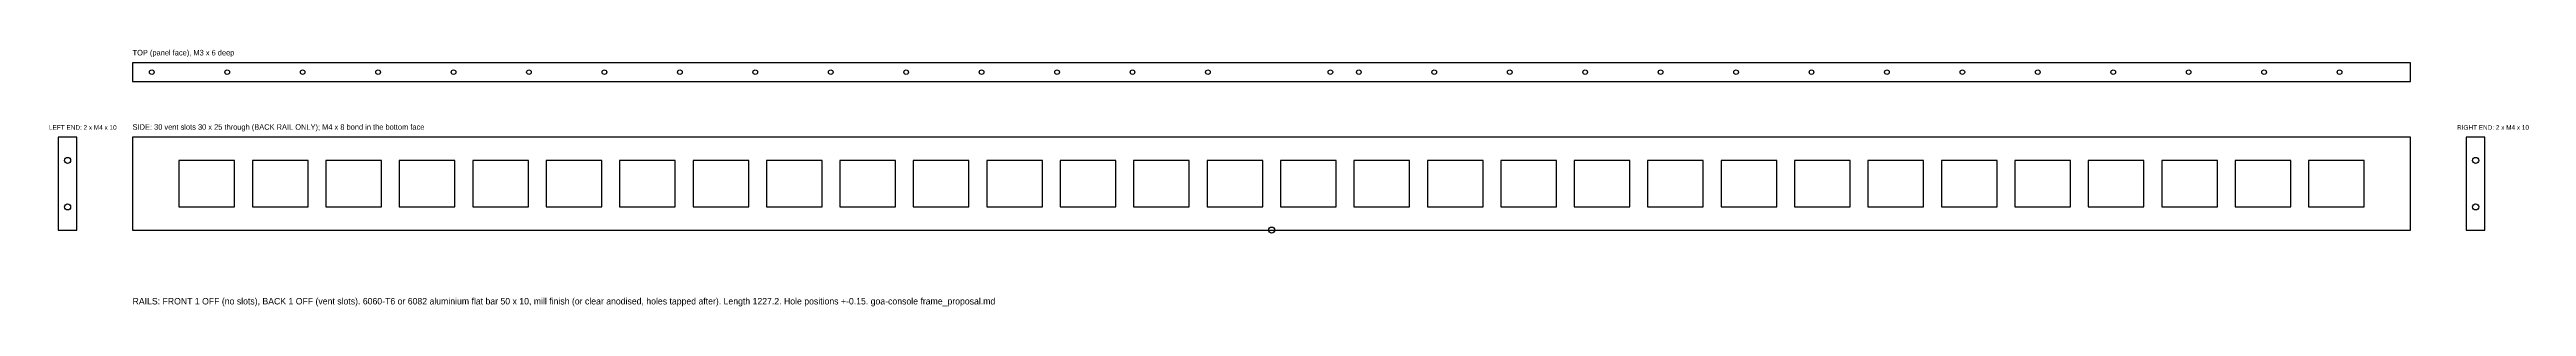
# Model space of a CAD drawing. Header units: millimetres. Extents: x -45 to 1290, y -121 to 17.
import ezdxf

# ---------------------------------------------------------------- set-up
doc = ezdxf.new("R2010")
doc.units = ezdxf.units.MM
for name, color, linetype in [('HOLES', 1, 'CONTINUOUS'), ('OUTLINE', 7, 'CONTINUOUS'), ('TEXT', 2, 'CONTINUOUS')]:
    doc.layers.add(name, color=color, linetype=linetype)

msp = doc.modelspace()

# ---------------------------------------------------------------- linework, layer by layer
at = {"layer": 'HOLES'}
for p, q in [((55, -42.5), (25, -42.5)), ((25, -42.5), (25, -67.5)), ((55, -67.5), (55, -42.5)), ((94.559, -42.5), (64.559, -42.5)), ((64.559, -42.5), (64.559, -67.5)), ((94.559, -67.5), (94.559, -42.5)), ((134.117, -42.5), (104.117, -42.5)), ((104.117, -42.5), (104.117, -67.5)), ((134.117, -67.5), (134.117, -42.5)), ((173.676, -42.5), (143.676, -42.5)), ((143.676, -42.5), (143.676, -67.5)), ((173.676, -67.5), (173.676, -42.5)), ((213.234, -42.5), (183.234, -42.5)), ((183.234, -42.5), (183.234, -67.5)), ((213.234, -67.5), (213.234, -42.5)), ((252.793, -42.5), (222.793, -42.5)), ((222.793, -42.5), (222.793, -67.5)), ((252.793, -67.5), (252.793, -42.5)), ((292.352, -42.5), (262.352, -42.5)), ((262.352, -42.5), (262.352, -67.5)), ((292.352, -67.5), (292.352, -42.5)), ((331.91, -42.5), (301.91, -42.5)), ((301.91, -42.5), (301.91, -67.5)), ((331.91, -67.5), (331.91, -42.5)), ((371.469, -42.5), (341.469, -42.5)), ((341.469, -42.5), (341.469, -67.5)), ((371.469, -67.5), (371.469, -42.5)), ((411.028, -42.5), (381.028, -42.5)), ((381.028, -42.5), (381.028, -67.5)), ((411.028, -67.5), (411.028, -42.5)), ((450.586, -42.5), (420.586, -42.5)), ((420.586, -42.5), (420.586, -67.5)), ((450.586, -67.5), (450.586, -42.5)), ((490.145, -42.5), (460.145, -42.5)), ((460.145, -42.5), (460.145, -67.5)), ((490.145, -67.5), (490.145, -42.5)), ((529.703, -42.5), (499.703, -42.5)), ((499.703, -42.5), (499.703, -67.5)), ((529.703, -67.5), (529.703, -42.5)), ((569.262, -42.5), (539.262, -42.5)), ((539.262, -42.5), (539.262, -67.5)), ((569.262, -67.5), (569.262, -42.5)), ((608.821, -42.5), (578.821, -42.5)), ((578.821, -42.5), (578.821, -67.5)), ((608.821, -67.5), (608.821, -42.5)), ((648.379, -42.5), (618.379, -42.5)), ((618.379, -42.5), (618.379, -67.5)), ((648.379, -67.5), (648.379, -42.5)), ((687.938, -42.5), (657.938, -42.5)), ((657.938, -42.5), (657.938, -67.5)), ((687.938, -67.5), (687.938, -42.5)), ((727.497, -42.5), (697.497, -42.5)), ((697.497, -42.5), (697.497, -67.5)), ((727.497, -67.5), (727.497, -42.5)), ((767.055, -42.5), (737.055, -42.5)), ((737.055, -42.5), (737.055, -67.5)), ((767.055, -67.5), (767.055, -42.5)), ((806.614, -42.5), (776.614, -42.5)), ((776.614, -42.5), (776.614, -67.5)), ((806.614, -67.5), (806.614, -42.5)), ((846.172, -42.5), (816.172, -42.5)), ((816.172, -42.5), (816.172, -67.5)), ((846.172, -67.5), (846.172, -42.5)), ((885.731, -42.5), (855.731, -42.5)), ((855.731, -42.5), (855.731, -67.5)), ((885.731, -67.5), (885.731, -42.5)), ((925.29, -42.5), (895.29, -42.5)), ((895.29, -42.5), (895.29, -67.5)), ((925.29, -67.5), (925.29, -42.5)), ((964.848, -42.5), (934.848, -42.5)), ((934.848, -42.5), (934.848, -67.5)), ((964.848, -67.5), (964.848, -42.5)), ((1004.407, -42.5), (974.407, -42.5)), ((974.407, -42.5), (974.407, -67.5)), ((1004.407, -67.5), (1004.407, -42.5)), ((1043.966, -42.5), (1013.966, -42.5)), ((1013.966, -42.5), (1013.966, -67.5)), ((1043.966, -67.5), (1043.966, -42.5)), ((1083.524, -42.5), (1053.524, -42.5)), ((1053.524, -42.5), (1053.524, -67.5)), ((1083.524, -67.5), (1083.524, -42.5)), ((1123.083, -42.5), (1093.083, -42.5)), ((1093.083, -42.5), (1093.083, -67.5)), ((1123.083, -67.5), (1123.083, -42.5)), ((1162.641, -42.5), (1132.641, -42.5)), ((1132.641, -42.5), (1132.641, -67.5)), ((1162.641, -67.5), (1162.641, -42.5)), ((1202.2, -42.5), (1172.2, -42.5)), ((1172.2, -42.5), (1172.2, -67.5)), ((1202.2, -67.5), (1202.2, -42.5)), ((25, -67.5), (55, -67.5)), ((64.559, -67.5), (94.559, -67.5)), ((104.117, -67.5), (134.117, -67.5)), ((143.676, -67.5), (173.676, -67.5)), ((183.234, -67.5), (213.234, -67.5)), ((222.793, -67.5), (252.793, -67.5)), ((262.352, -67.5), (292.352, -67.5)), ((301.91, -67.5), (331.91, -67.5)), ((341.469, -67.5), (371.469, -67.5)), ((381.028, -67.5), (411.028, -67.5)), ((420.586, -67.5), (450.586, -67.5)), ((460.145, -67.5), (490.145, -67.5)), ((499.703, -67.5), (529.703, -67.5)), ((539.262, -67.5), (569.262, -67.5)), ((578.821, -67.5), (608.821, -67.5)), ((618.379, -67.5), (648.379, -67.5)), ((657.938, -67.5), (687.938, -67.5)), ((697.497, -67.5), (727.497, -67.5)), ((737.055, -67.5), (767.055, -67.5)), ((776.614, -67.5), (806.614, -67.5)), ((816.172, -67.5), (846.172, -67.5)), ((855.731, -67.5), (885.731, -67.5)), ((895.29, -67.5), (925.29, -67.5)), ((934.848, -67.5), (964.848, -67.5)), ((974.407, -67.5), (1004.407, -67.5)), ((1013.966, -67.5), (1043.966, -67.5)), ((1053.524, -67.5), (1083.524, -67.5)), ((1093.083, -67.5), (1123.083, -67.5)), ((1132.641, -67.5), (1162.641, -67.5)), ((1172.2, -67.5), (1202.2, -67.5))]:
    msp.add_line(p, q, dxfattribs=at)
for centre, radius in [((10.35, 5), 1.25), ((50.99, 5), 1.25), ((91.63, 5), 1.25), ((132.27, 5), 1.25), ((172.91, 5), 1.25), ((213.55, 5), 1.25), ((254.19, 5), 1.25), ((294.83, 5), 1.25), ((335.47, 5), 1.25), ((376.11, 5), 1.25), ((416.75, 5), 1.25), ((457.39, 5), 1.25), ((498.03, 5), 1.25), ((538.67, 5), 1.25), ((579.31, 5), 1.25), ((645.25, 5), 1.25), ((660.59, 5), 1.25), ((701.23, 5), 1.25), ((741.87, 5), 1.25), ((782.51, 5), 1.25), ((823.15, 5), 1.25), ((863.79, 5), 1.25), ((904.43, 5), 1.25), ((945.07, 5), 1.25), ((985.71, 5), 1.25), ((1026.35, 5), 1.25), ((1066.99, 5), 1.25), ((1107.63, 5), 1.25), ((1148.27, 5), 1.25), ((1188.91, 5), 1.25), ((-35, -42.5), 1.65), ((1262.2, -42.5), 1.65), ((-35, -67.5), 1.65), ((1262.2, -67.5), 1.65), ((613.6, -80), 1.65)]:
    msp.add_circle(centre, radius, dxfattribs=at)
at = {"layer": 'OUTLINE'}
for p, q in [((1227.2, 10), (0, 10)), ((0, 10), (0, 0)), ((0, 0), (1227.2, 0)), ((1227.2, 0), (1227.2, 10)), ((-30, -30), (-40, -30)), ((-40, -30), (-40, -80)), ((-30, -80), (-30, -30)), ((1227.2, -30), (0, -30)), ((0, -30), (0, -80)), ((1227.2, -80), (1227.2, -30)), ((1267.2, -30), (1257.2, -30)), ((1257.2, -30), (1257.2, -80)), ((1267.2, -80), (1267.2, -30)), ((-40, -80), (-30, -80)), ((0, -80), (1227.2, -80)), ((1257.2, -80), (1267.2, -80))]:
    msp.add_line(p, q, dxfattribs=at)

# ---------------------------------------------------------------- texts
at = {"layer": 'TEXT'}
for s, height, p in [('TOP (panel face), M3 x 6 deep', 3, (0, 14)), ('LEFT END: 2 x M4 x 10', 2.5, (-45, -26)), ('SIDE: 30 vent slots 30 x 25 through (BACK RAIL ONLY); M4 x 8 bond in the bottom face', 3, (0, -26)), ('RIGHT END: 2 x M4 x 10', 2.5, (1252.2, -26)), ('RAILS: FRONT 1 OFF (no slots), BACK 1 OFF (vent slots). 6060-T6 or 6082 aluminium flat bar 50 x 10, mill finish (or clear anodised, holes tapped after). Length 1227.2. Hole positions +-0.15. goa-console frame_proposal.md', 3.5, (0, -120))]:
    msp.add_text(s, height=height, dxfattribs=at).set_placement(p)

doc.saveas('drawing.dxf')
